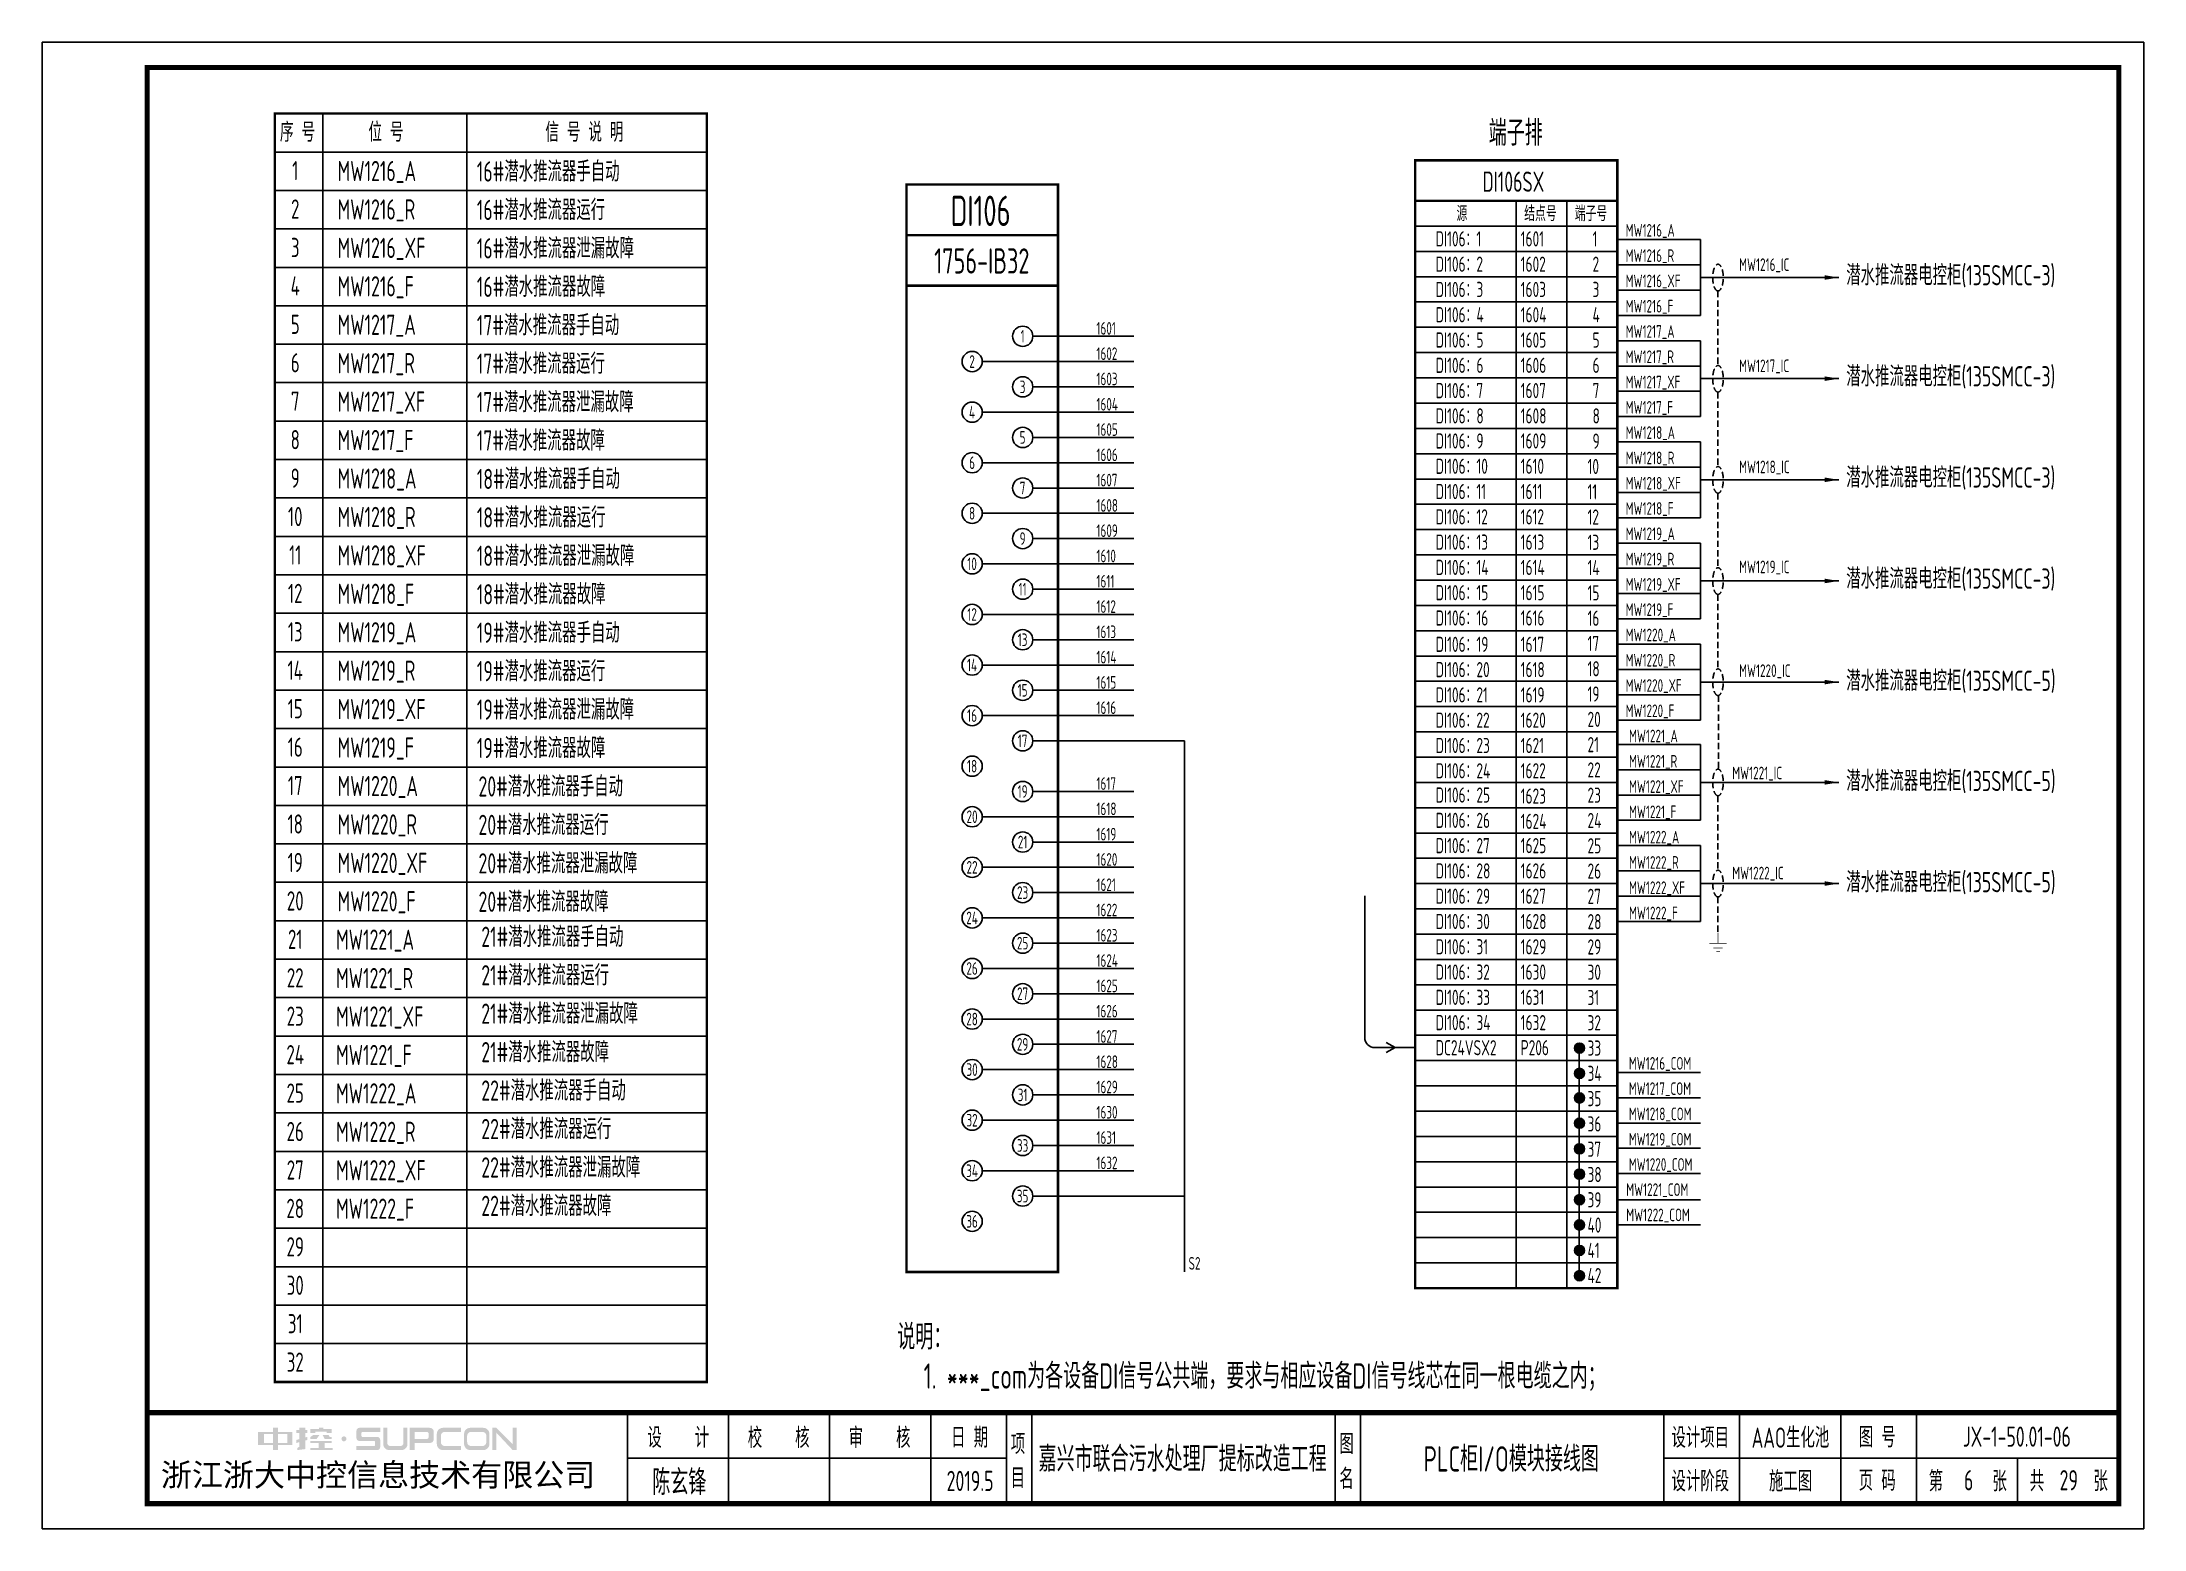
# Model space of a CAD drawing. Header units: millimetres. Extents: x 30557 to 235556, y -116603 to -73383.
# Drawn here: x 59663 to 63821, y -79651 to -76711 of the extents above; entities that cross this region are included whole.
import ezdxf
from ezdxf.enums import TextEntityAlignment as Align

# ---------------------------------------------------------------- set-up
doc = ezdxf.new("R2010")
doc.units = ezdxf.units.MM
doc.linetypes.add('DASHED2', pattern=[0.375, 0.25, -0.125])
doc.layers.add('1', color=3, linetype='Continuous')
doc.layers.add('符号层', color=3, linetype='Continuous')
doc.layers.add('_Drawing', color=7, linetype='Continuous', lineweight=25)
doc.styles.add('supcon', font='sceie.shx', dxfattribs={"width": 0.75, "height": 40, "bigfont": 'sceic.shx'})
doc.styles.add('Title', font='', dxfattribs={"height": 45})
doc.styles.get('Title').set_extended_font_data('SimHei')

msp = doc.modelspace()

# ---------------------------------------------------------------- texts
at = {"style": 'supcon', "width": 0.75}
for s, p in [('序 号', (60168.2, -76908)), ('位 号', (60343.3, -76908)), ('信 号 说 明', (60735.7, -76908)), ('1', (60163.7, -76984)), ('2', (60163.7, -77060)), ('3', (60163.7, -77136)), ('4', (60163.7, -77212)), ('5', (60163.7, -77288)), ('6', (60163.7, -77364)), ('7', (60163.7, -77440)), ('8', (60163.7, -77516)), ('9', (60163.7, -77592)), ('10', (60163.7, -77668)), ('11', (60163.7, -77744)), ('12', (60163.7, -77820)), ('13', (60163.7, -77896)), ('14', (60163.7, -77972)), ('15', (60163.7, -78048)), ('16', (60163.7, -78124)), ('17', (60163.7, -78200)), ('18', (60163.7, -78276)), ('19', (60163.7, -78352)), ('20', (60163.7, -78428)), ('21', (60163.7, -78504)), ('22', (60163.7, -78580)), ('23', (60163.7, -78656)), ('24', (60163.7, -78732)), ('25', (60163.7, -78808)), ('26', (60163.7, -78884)), ('27', (60163.7, -78960)), ('28', (60163.7, -79036)), ('29', (60163.7, -79112)), ('30', (60163.7, -79188)), ('31', (60163.7, -79264)), ('32', (60163.7, -79340))]:
    msp.add_text(s, height=38, dxfattribs=at).set_placement(p, align=Align.CENTER)
at = {"linetype": 'Continuous', "style": 'supcon', "width": 0.75}
for s, height, p in [('MW1216_A', 40, (60247.5, -76985.8)), ('16#潜水推流器手自动', 40, (60523, -76986.7)), ('MW1216_R', 40, (60247.5, -77061.8)), ('16#潜水推流器运行', 40, (60523, -77062.7)), ('MW1216_A', 25, (62795.5, -77095.6)), ('MW1216_XF', 40, (60247.5, -77137.8)), ('16#潜水推流器泄漏故障', 40, (60523, -77138.7)), ('MW1216_R', 25, (62795.5, -77145.6)), ('16#潜水推流器故障', 40, (60523, -77214.7)), ('MW1216_XF', 25, (62795.5, -77195.6)), ('MW1216_IC', 25, (63020, -77163.5)), ('潜水推流器电控柜(135SMCC-3)', 40, (63231.8, -77191.8)), ('MW1216_F', 40, (60247.5, -77213.8)), ('MW1217_A', 40, (60247.5, -77289.8)), ('17#潜水推流器手自动', 40, (60523, -77290.7)), ('MW1216_F', 25, (62795.5, -77245.6)), ('MW1217_A', 25, (62795.5, -77295.6)), ('MW1217_R', 40, (60247.5, -77365.8)), ('17#潜水推流器运行', 40, (60523, -77366.7)), ('MW1217_R', 25, (62795.5, -77345.6)), ('MW1217_IC', 25, (63020, -77363.5)), ('MW1217_XF', 25, (62795.5, -77395.6)), ('潜水推流器电控柜(135SMCC-3)', 40, (63231.8, -77391.8)), ('MW1217_XF', 40, (60247.5, -77441.8)), ('17#潜水推流器泄漏故障', 40, (60523, -77442.7)), ('MW1217_F', 25, (62795.5, -77445.6)), ('MW1217_F', 40, (60247.5, -77517.8)), ('17#潜水推流器故障', 40, (60523, -77518.7)), ('MW1218_A', 25, (62795.5, -77495.6)), ('MW1218_R', 25, (62795.5, -77545.6)), ('MW1218_IC', 25, (63020, -77563.4)), ('MW1218_A', 40, (60247.5, -77593.8)), ('18#潜水推流器手自动', 40, (60523, -77594.7)), ('MW1218_XF', 25, (62795.5, -77595.6)), ('潜水推流器电控柜(135SMCC-3)', 40, (63231.8, -77591.8)), ('MW1218_R', 40, (60247.5, -77669.8)), ('18#潜水推流器运行', 40, (60523, -77670.7)), ('MW1218_F', 25, (62795.5, -77645.6)), ('MW1219_A', 25, (62795.5, -77695.6)), ('MW1218_XF', 40, (60247.5, -77745.8)), ('18#潜水推流器泄漏故障', 40, (60523, -77746.7)), ('MW1219_R', 25, (62795.5, -77745.6)), ('MW1219_IC', 25, (63020, -77761.1)), ('潜水推流器电控柜(135SMCC-3)', 40, (63231.8, -77791.8)), ('MW1218_F', 40, (60247.5, -77821.8)), ('18#潜水推流器故障', 40, (60523, -77822.7)), ('MW1219_XF', 25, (62795.5, -77795.6)), ('MW1219_F', 25, (62795.5, -77845.6)), ('MW1219_A', 40, (60247.5, -77897.8)), ('19#潜水推流器手自动', 40, (60523, -77898.7)), ('MW1220_A', 25, (62795.5, -77895.6)), ('MW1220_R', 25, (62795.5, -77945.6)), ('MW1219_R', 40, (60247.5, -77973.8)), ('19#潜水推流器运行', 40, (60523, -77974.7)), ('MW1220_IC', 25, (63020, -77966.3)), ('潜水推流器电控柜(135SMCC-5)', 40, (63231.8, -77993.7)), ('MW1220_XF', 25, (62795.5, -77995.6)), ('MW1219_XF', 40, (60247.5, -78049.8)), ('19#潜水推流器泄漏故障', 40, (60523, -78050.7)), ('MW1220_F', 25, (62795.5, -78045.6)), ('MW1219_F', 40, (60247.5, -78125.8)), ('19#潜水推流器故障', 40, (60523, -78126.7)), ('MW1221_A', 25, (62802.2, -78095.4)), ('MW1221_R', 25, (62802.2, -78145.4)), ('MW1220_A', 40, (60247.5, -78201.8)), ('20#潜水推流器手自动', 40, (60526.2, -78202.7)), ('MW1221_XF', 25, (62802.2, -78195.4)), ('MW1221_IC', 25, (63006.4, -78168.6)), ('潜水推流器电控柜(135SMCC-5)', 40, (63231.8, -78191.9)), ('MW1220_R', 40, (60247.5, -78277.8)), ('20#潜水推流器运行', 40, (60526.2, -78278.7)), ('MW1221_F', 25, (62802.2, -78245.4)), ('MW1222_A', 25, (62802.2, -78295.4)), ('MW1220_XF', 40, (60247.5, -78353.8)), ('20#潜水推流器泄漏故障', 40, (60526.2, -78354.7)), ('MW1222_R', 25, (62802.2, -78345.4)), ('MW1222_XF', 25, (62802.2, -78395.4)), ('MW1222_IC', 25, (63006.4, -78366.4)), ('潜水推流器电控柜(135SMCC-5)', 40, (63231.8, -78391.9)), ('MW1220_F', 40, (60247.5, -78429.8)), ('20#潜水推流器故障', 40, (60526.2, -78430.7)), ('21#潜水推流器手自动', 40, (60531.8, -78500)), ('MW1222_F', 25, (62802.2, -78445.4)), ('MW1221_A', 40, (60244.5, -78505.6)), ('MW1221_R', 40, (60244.5, -78581.6)), ('21#潜水推流器运行', 40, (60531.8, -78576)), ('MW1221_XF', 40, (60244.5, -78657.6)), ('21#潜水推流器泄漏故障', 40, (60531.8, -78652)), ('MW1221_F', 40, (60244.5, -78733.6)), ('21#潜水推流器故障', 40, (60531.8, -78728)), ('MW1216_COM', 25, (62801.8, -78742.7)), ('MW1222_A', 40, (60244.5, -78809.6)), ('22#潜水推流器手自动', 40, (60531.8, -78804)), ('MW1217_COM', 25, (62801.8, -78792.7)), ('MW1218_COM', 25, (62801.8, -78842.7)), ('MW1222_R', 40, (60244.5, -78885.6)), ('22#潜水推流器运行', 40, (60531.8, -78880)), ('MW1219_COM', 25, (62801.8, -78892.7)), ('22#潜水推流器泄漏故障', 40, (60531.8, -78956)), ('MW1220_COM', 25, (62801.8, -78942.7)), ('MW1222_XF', 40, (60244.5, -78961.6)), ('MW1222_F', 40, (60244.5, -79037.6)), ('22#潜水推流器故障', 40, (60531.8, -79032)), ('MW1221_COM', 25, (62796.7, -78992.4)), ('MW1222_COM', 25, (62796.7, -79042.4))]:
    msp.add_text(s, height=height, dxfattribs=at).set_placement(p)
at = {"color": 3, "style": 'supcon', "width": 0.75}
for s, height, p in [('DI106', 60, (61519.6, -77044.6)), ('AAO生化池', 40, (63121.6, -79468.3)), ('陈玄锋', 50, (60923.6, -79555.9)), ('2019.5', 40, (61498.7, -79555.9)), ('6', 40, (63474.1, -79554.5)), ('29', 40, (63672.1, -79554.5))]:
    msp.add_text(s, height=height, dxfattribs=at).set_placement(p, align=Align.MIDDLE)
for s, p in [('DI106：1', (62419.6, -77115)), ('DI106：2', (62419.6, -77165)), ('DI106：3', (62419.6, -77215)), ('DI106：4', (62419.6, -77265)), ('DI106：5', (62419.6, -77315)), ('DI106：6', (62419.6, -77365)), ('DI106：7', (62419.6, -77415)), ('DI106：8', (62419.6, -77465)), ('DI106：9', (62419.6, -77514.6)), ('DI106：10', (62419.6, -77564.6)), ('DI106：11', (62419.6, -77614.6)), ('DI106：12', (62419.6, -77664.6)), ('DI106：13', (62419.6, -77714.6)), ('DI106：14', (62419.6, -77764.6)), ('DI106：15', (62419.6, -77814.6)), ('DI106：16', (62419.6, -77864.6)), ('DI106：19', (62419.6, -77916.7)), ('DI106：20', (62419.6, -77966.7)), ('DI106：21', (62419.6, -78016.7)), ('DI106：22', (62419.6, -78066.7)), ('DI106：23', (62419.6, -78116.7)), ('DI106：24', (62419.6, -78166.7)), ('DI106：25', (62419.6, -78214.7)), ('DI106：26', (62419.6, -78264.7)), ('DI106：27', (62419.6, -78314.7)), ('DI106：28', (62419.6, -78364.7)), ('DI106：29', (62419.6, -78414.7)), ('DI106：30', (62419.6, -78464.7)), ('DI106：31', (62419.6, -78514.7)), ('DI106：32', (62419.6, -78564.7)), ('DI106：33', (62419.6, -78614.7)), ('DI106：34', (62419.6, -78664.7))]:
    msp.add_text(s, height=30, dxfattribs=at).set_placement(p)
at = {"color": 7, "style": 'supcon', "width": 0.75}
msp.add_text('DC24VSX2', height=30, dxfattribs=at).set_placement((62419.6, -78714.3))
at = {"layer": '1', "style": 'supcon', "width": 0.75}
msp.add_text('DI106SX', height=40, dxfattribs=at).set_placement((62573.5, -77006.9), align=Align.CENTER)
at = {"layer": '1', "color": 3, "style": 'supcon', "width": 0.75}
for s, height, p in [('1601', 30, (62587.9, -77115)), ('1602', 30, (62587.9, -77165)), ('1603', 30, (62587.9, -77215)), ('1604', 30, (62587.9, -77265)), ('1601', 25, (61748.6, -77289.5)), ('1605', 30, (62587.9, -77315)), ('1602', 25, (61748.6, -77339.5)), ('1606', 30, (62587.9, -77365)), ('1603', 25, (61748.6, -77389.5)), ('1604', 25, (61748.6, -77439.5)), ('1607', 30, (62587.9, -77415)), ('1608', 30, (62587.9, -77465)), ('1605', 25, (61748.6, -77489.5)), ('1609', 30, (62587.9, -77514.6)), ('1606', 25, (61748.6, -77539.5)), ('1610', 30, (62587.9, -77564.6)), ('1607', 25, (61748.6, -77589.5)), ('1611', 30, (62587.9, -77614.6)), ('1608', 25, (61748.6, -77639.5)), ('1609', 25, (61748.6, -77689.5)), ('1612', 30, (62587.9, -77664.6)), ('1613', 30, (62587.9, -77714.6)), ('1610', 25, (61748.6, -77739.5)), ('1614', 30, (62587.9, -77764.6)), ('1611', 25, (61748.6, -77789.5)), ('1615', 30, (62587.9, -77814.6)), ('1612', 25, (61748.6, -77839.5)), ('1616', 30, (62587.9, -77864.6)), ('1613', 25, (61748.6, -77889.5)), ('1614', 25, (61748.6, -77939.5)), ('1617', 30, (62587.9, -77916.7)), ('1618', 30, (62587.9, -77966.7)), ('1615', 25, (61748.6, -77989.5)), ('1619', 30, (62587.9, -78016.7)), ('1616', 25, (61748.6, -78039.5)), ('1620', 30, (62587.9, -78066.7)), ('1621', 30, (62587.9, -78116.7)), ('1617', 25, (61748.6, -78189.5)), ('1622', 30, (62587.9, -78166.7)), ('1623', 30, (62587.9, -78216.7)), ('1618', 25, (61748.6, -78239.5)), ('1624', 30, (62587.9, -78266.7)), ('1619', 25, (61748.6, -78289.5)), ('1625', 30, (62587.9, -78314.7)), ('1620', 25, (61748.6, -78339.5)), ('1626', 30, (62587.9, -78364.7)), ('1621', 25, (61748.6, -78389.5)), ('1622', 25, (61748.6, -78439.5)), ('1627', 30, (62587.9, -78414.7)), ('1628', 30, (62587.9, -78464.7)), ('1623', 25, (61748.6, -78489.5)), ('1629', 30, (62587.9, -78514.7)), ('1624', 25, (61748.6, -78539.5)), ('1630', 30, (62587.9, -78564.7)), ('1625', 25, (61748.6, -78589.5)), ('1631', 30, (62587.9, -78614.7)), ('1626', 25, (61748.6, -78639.5)), ('1627', 25, (61748.6, -78689.5)), ('1632', 30, (62587.9, -78664.7)), ('P206', 30, (62587.9, -78714.3)), ('1628', 25, (61748.6, -78739.5)), ('1629', 25, (61748.6, -78789.5)), ('1630', 25, (61748.6, -78839.5)), ('1631', 25, (61748.6, -78889.5)), ('1632', 25, (61748.6, -78939.5)), ('S2', 25, (61930.9, -79138.1))]:
    msp.add_text(s, height=height, dxfattribs=at).set_placement(p)
at = {"layer": '_Drawing', "color": 3, "style": 'supcon', "width": 0.75}
for s, height, p in [('说明：', 50, (61408.1, -79268.8)), ('1. ***_com为各设备DI信号公共端，要求与相应设备DI信号线芯在同一根电缆之内；', 50, (62081.4, -79348.1)), ('JX-1-50.01-06', 40, (63569.4, -79468.3)), ('嘉兴市联合污水处理厂提标改造工程', 50, (61919.2, -79509.8)), ('PLC柜I/O模块接线图', 50, (62569.2, -79509.8))]:
    msp.add_text(s, height=height, dxfattribs=at).set_placement(p, align=Align.MIDDLE)
at = {"layer": '符号层', "color": 4, "style": 'supcon', "width": 0.75}
msp.add_text('端子排', height=50, dxfattribs=at).set_placement((62524.6, -76915.5))

# ---------------------------------------------------------------- blocks, each defined once
blk = doc.blocks.new('中控·SUPCON')
at = {"linetype": 'Continuous'}
h = blk.add_hatch(color=2, dxfattribs=at)
h.dxf.hatch_style = 1
h.paths.add_polyline_path([(34, 33), (20, 33), (20, 37), (15, 37), (15, 36), (15, 33), (0, 33), (0, 20), (13, 20), (15, 20), (15, 15), (20, 15), (20, 20), (22, 20), (34, 20)])
h.paths.add_polyline_path([(20, 30), (20, 31), (29, 31), (29, 22), (20, 22)], flags=16)
h.paths.add_polyline_path([(15, 30), (15, 22), (6, 22), (6, 31), (15, 31)], flags=16)
h.paths.add_polyline_path([(47, 32), (49, 32), (49, 35), (47, 35), (47, 37), (41, 37), (41, 35), (38, 35), (38, 32), (41, 32), (41, 25.8), (38, 25), (38, 22), (41, 22.8), (41, 18.3), (39, 17), (39, 15), (47, 16), (47, 24.5), (49, 25), (49, 28), (47, 27.5)])
h.paths.add_polyline_path([(61, 30), (55, 30), (52, 28), (52, 26), (58, 26)])
h.paths.add_polyline_path([(73, 28), (71, 28), (70, 30), (64, 30), (66, 26), (73, 26)])
h.paths.add_polyline_path([(73, 36), (64.6, 36), (64.6, 37), (60.4, 37), (60.4, 36), (52, 36), (52, 32), (56.8, 32), (56.8, 33.1), (68.2, 33.1), (68.2, 32), (73, 32)])
h.paths.add_polyline_path([(66, 22), (73, 22), (73, 24), (52, 24), (52, 22), (60, 22), (60, 17), (52, 17), (52, 15), (74, 15), (74, 17), (66, 17)])
h.paths.add_polyline_path([(82.7, 26.1, 1), (87.6, 26.1, 1)])
h.paths.add_polyline_path([(118, 28), (103.5, 28, -0.414214), (102.5, 29), (102.5, 32, -0.414214), (103.5, 33), (121, 33), (121, 37), (100.5, 37, 0.414214), (97.5, 34), (97.5, 27, 0.414214), (100.5, 24), (115, 24, -0.414214), (116, 23), (116, 20, -0.414214), (115, 19), (97.5, 19), (97.5, 15), (118, 15, 0.414214), (121, 18), (121, 25, 0.414214)])
h.paths.add_polyline_path([(128, 37), (124, 37), (124, 36), (124, 21, 0.414214), (130, 15), (142, 15, 0.414214), (148, 21), (148, 37), (144, 37), (144, 22, -0.414214), (141, 19), (131, 19, -0.414214), (128, 22)])
h.paths.add_polyline_path([(174, 26), (174, 33, 0.414214), (170, 37), (150, 37), (150, 36), (150, 15), (155, 15), (155, 22), (170, 22, 0.414214)])
h.paths.add_polyline_path([(167, 26), (155, 26), (155, 33), (167, 33, -0.414214), (169, 31), (169, 28, -0.414214)], flags=16)
h.paths.add_polyline_path([(201, 19), (185, 19, -0.414214), (181, 23), (181, 29, -0.414214), (185, 33), (201, 33), (201, 37), (183, 37, 0.414214), (177, 31), (177, 21, 0.414214), (183, 15), (201, 15)])
h.paths.add_polyline_path([(229, 21), (229, 31, 0.414214), (223, 37), (210, 37, 0.414214), (204, 31), (204, 21, 0.414214), (210, 15), (223, 15, 0.414214)])
h.paths.add_polyline_path([(207, 23), (207, 29, -0.414214), (211, 33), (222, 33, -0.414214), (226, 29), (226, 23, -0.414214), (222, 19), (211, 19, -0.414214)], flags=16)
h.paths.add_polyline_path([(236, 32.1), (252, 15), (256, 15), (256, 37), (252, 37), (252, 21), (236, 37), (232, 37), (232, 36), (232, 15), (236, 15)])
h = blk.add_hatch(color=2, dxfattribs=at)
h.dxf.hatch_style = 1
h.paths.add_polyline_path([(34, 33), (20, 33), (20, 37), (15, 37), (15, 36), (15, 33), (0, 33), (0, 20), (13, 20), (15, 20), (15, 15), (20, 15), (20, 20), (22, 20), (34, 20)])
h.paths.add_polyline_path([(20, 30), (20, 31), (29, 31), (29, 22), (20, 22)], flags=16)
h.paths.add_polyline_path([(15, 30), (15, 22), (6, 22), (6, 31), (15, 31)], flags=16)
h.paths.add_polyline_path([(47, 32), (49, 32), (49, 35), (47, 35), (47, 37), (41, 37), (41, 35), (38, 35), (38, 32), (41, 32), (41, 25.8), (38, 25), (38, 22), (41, 22.8), (41, 18.3), (39, 17), (39, 15), (47, 16), (47, 24.5), (49, 25), (49, 28), (47, 27.5)])
h.paths.add_polyline_path([(61, 30), (55, 30), (52, 28), (52, 26), (58, 26)])
h.paths.add_polyline_path([(73, 28), (71, 28), (70, 30), (64, 30), (66, 26), (73, 26)])
h.paths.add_polyline_path([(73, 36), (64.6, 36), (64.6, 37), (60.4, 37), (60.4, 36), (52, 36), (52, 32), (56.8, 32), (56.8, 33.1), (68.2, 33.1), (68.2, 32), (73, 32)])
h.paths.add_polyline_path([(66, 22), (73, 22), (73, 24), (52, 24), (52, 22), (60, 22), (60, 17), (52, 17), (52, 15), (74, 15), (74, 17), (66, 17)])
h.paths.add_polyline_path([(82.7, 26.1, 1), (87.6, 26.1, 1)])
h.paths.add_polyline_path([(118, 28), (103.5, 28, -0.414214), (102.5, 29), (102.5, 32, -0.414214), (103.5, 33), (121, 33), (121, 37), (100.5, 37, 0.414214), (97.5, 34), (97.5, 27, 0.414214), (100.5, 24), (115, 24, -0.414214), (116, 23), (116, 20, -0.414214), (115, 19), (97.5, 19), (97.5, 15), (118, 15, 0.414214), (121, 18), (121, 25, 0.414214)])
h.paths.add_polyline_path([(128, 37), (124, 37), (124, 36), (124, 21, 0.414214), (130, 15), (142, 15, 0.414214), (148, 21), (148, 37), (144, 37), (144, 22, -0.414214), (141, 19), (131, 19, -0.414214), (128, 22)])
h.paths.add_polyline_path([(174, 26), (174, 33, 0.414214), (170, 37), (150, 37), (150, 36), (150, 15), (155, 15), (155, 22), (170, 22, 0.414214)])
h.paths.add_polyline_path([(167, 26), (155, 26), (155, 33), (167, 33, -0.414214), (169, 31), (169, 28, -0.414214)], flags=16)
h.paths.add_polyline_path([(201, 19), (185, 19, -0.414214), (181, 23), (181, 29, -0.414214), (185, 33), (201, 33), (201, 37), (183, 37, 0.414214), (177, 31), (177, 21, 0.414214), (183, 15), (201, 15)])
h.paths.add_polyline_path([(229, 21), (229, 31, 0.414214), (223, 37), (210, 37, 0.414214), (204, 31), (204, 21, 0.414214), (210, 15), (223, 15, 0.414214)])
h.paths.add_polyline_path([(207, 23), (207, 29, -0.414214), (211, 33), (222, 33, -0.414214), (226, 29), (226, 23, -0.414214), (222, 19), (211, 19, -0.414214)], flags=16)
h.paths.add_polyline_path([(236, 32.1), (252, 15), (256, 15), (256, 37), (252, 37), (252, 21), (236, 37), (232, 37), (232, 36), (232, 15), (236, 15)])
h = blk.add_hatch(color=2, dxfattribs=at)
h.dxf.hatch_style = 1
h.paths.add_polyline_path([(34, 33), (20, 33), (20, 37), (15, 37), (15, 36), (15, 33), (0, 33), (0, 20), (13, 20), (15, 20), (15, 15), (20, 15), (20, 20), (22, 20), (34, 20)])
h.paths.add_polyline_path([(20, 30), (20, 31), (29, 31), (29, 22), (20, 22)], flags=16)
h.paths.add_polyline_path([(15, 30), (15, 22), (6, 22), (6, 31), (15, 31)], flags=16)
h.paths.add_polyline_path([(47, 32), (49, 32), (49, 35), (47, 35), (47, 37), (41, 37), (41, 35), (38, 35), (38, 32), (41, 32), (41, 25.8), (38, 25), (38, 22), (41, 22.8), (41, 18.3), (39, 17), (39, 15), (47, 16), (47, 24.5), (49, 25), (49, 28), (47, 27.5)])
h.paths.add_polyline_path([(61, 30), (55, 30), (52, 28), (52, 26), (58, 26)])
h.paths.add_polyline_path([(73, 28), (71, 28), (70, 30), (64, 30), (66, 26), (73, 26)])
h.paths.add_polyline_path([(73, 36), (64.6, 36), (64.6, 37), (60.4, 37), (60.4, 36), (52, 36), (52, 32), (56.8, 32), (56.8, 33.1), (68.2, 33.1), (68.2, 32), (73, 32)])
h.paths.add_polyline_path([(66, 22), (73, 22), (73, 24), (52, 24), (52, 22), (60, 22), (60, 17), (52, 17), (52, 15), (74, 15), (74, 17), (66, 17)])
h.paths.add_polyline_path([(82.7, 26.1, 1), (87.6, 26.1, 1)])
h.paths.add_polyline_path([(118, 28), (103.5, 28, -0.414214), (102.5, 29), (102.5, 32, -0.414214), (103.5, 33), (121, 33), (121, 37), (100.5, 37, 0.414214), (97.5, 34), (97.5, 27, 0.414214), (100.5, 24), (115, 24, -0.414214), (116, 23), (116, 20, -0.414214), (115, 19), (97.5, 19), (97.5, 15), (118, 15, 0.414214), (121, 18), (121, 25, 0.414214)])
h.paths.add_polyline_path([(128, 37), (124, 37), (124, 36), (124, 21, 0.414214), (130, 15), (142, 15, 0.414214), (148, 21), (148, 37), (144, 37), (144, 22, -0.414214), (141, 19), (131, 19, -0.414214), (128, 22)])
h.paths.add_polyline_path([(174, 26), (174, 33, 0.414214), (170, 37), (150, 37), (150, 36), (150, 15), (155, 15), (155, 22), (170, 22, 0.414214)])
h.paths.add_polyline_path([(167, 26), (155, 26), (155, 33), (167, 33, -0.414214), (169, 31), (169, 28, -0.414214)], flags=16)
h.paths.add_polyline_path([(201, 19), (185, 19, -0.414214), (181, 23), (181, 29, -0.414214), (185, 33), (201, 33), (201, 37), (183, 37, 0.414214), (177, 31), (177, 21, 0.414214), (183, 15), (201, 15)])
h.paths.add_polyline_path([(229, 21), (229, 31, 0.414214), (223, 37), (210, 37, 0.414214), (204, 31), (204, 21, 0.414214), (210, 15), (223, 15, 0.414214)])
h.paths.add_polyline_path([(207, 23), (207, 29, -0.414214), (211, 33), (222, 33, -0.414214), (226, 29), (226, 23, -0.414214), (222, 19), (211, 19, -0.414214)], flags=16)
h.paths.add_polyline_path([(236, 32.1), (252, 15), (256, 15), (256, 37), (252, 37), (252, 21), (236, 37), (232, 37), (232, 36), (232, 15), (236, 15)])
h = blk.add_hatch(color=2, dxfattribs=at)
h.dxf.hatch_style = 1
h.paths.add_polyline_path([(34, 33), (20, 33), (20, 37), (15, 37), (15, 36), (15, 33), (0, 33), (0, 20), (13, 20), (15, 20), (15, 15), (20, 15), (20, 20), (22, 20), (34, 20)])
h.paths.add_polyline_path([(20, 30), (20, 31), (29, 31), (29, 22), (20, 22)], flags=16)
h.paths.add_polyline_path([(15, 30), (15, 22), (6, 22), (6, 31), (15, 31)], flags=16)
h.paths.add_polyline_path([(47, 32), (49, 32), (49, 35), (47, 35), (47, 37), (41, 37), (41, 35), (38, 35), (38, 32), (41, 32), (41, 25.8), (38, 25), (38, 22), (41, 22.8), (41, 18.3), (39, 17), (39, 15), (47, 16), (47, 24.5), (49, 25), (49, 28), (47, 27.5)])
h.paths.add_polyline_path([(61, 30), (55, 30), (52, 28), (52, 26), (58, 26)])
h.paths.add_polyline_path([(73, 28), (71, 28), (70, 30), (64, 30), (66, 26), (73, 26)])
h.paths.add_polyline_path([(73, 36), (64.6, 36), (64.6, 37), (60.4, 37), (60.4, 36), (52, 36), (52, 32), (56.8, 32), (56.8, 33.1), (68.2, 33.1), (68.2, 32), (73, 32)])
h.paths.add_polyline_path([(66, 22), (73, 22), (73, 24), (52, 24), (52, 22), (60, 22), (60, 17), (52, 17), (52, 15), (74, 15), (74, 17), (66, 17)])
h.paths.add_polyline_path([(82.7, 26.1, 1), (87.6, 26.1, 1)])
h.paths.add_polyline_path([(118, 28), (103.5, 28, -0.414214), (102.5, 29), (102.5, 32, -0.414214), (103.5, 33), (121, 33), (121, 37), (100.5, 37, 0.414214), (97.5, 34), (97.5, 27, 0.414214), (100.5, 24), (115, 24, -0.414214), (116, 23), (116, 20, -0.414214), (115, 19), (97.5, 19), (97.5, 15), (118, 15, 0.414214), (121, 18), (121, 25, 0.414214)])
h.paths.add_polyline_path([(128, 37), (124, 37), (124, 36), (124, 21, 0.414214), (130, 15), (142, 15, 0.414214), (148, 21), (148, 37), (144, 37), (144, 22, -0.414214), (141, 19), (131, 19, -0.414214), (128, 22)])
h.paths.add_polyline_path([(174, 26), (174, 33, 0.414214), (170, 37), (150, 37), (150, 36), (150, 15), (155, 15), (155, 22), (170, 22, 0.414214)])
h.paths.add_polyline_path([(167, 26), (155, 26), (155, 33), (167, 33, -0.414214), (169, 31), (169, 28, -0.414214)], flags=16)
h.paths.add_polyline_path([(201, 19), (185, 19, -0.414214), (181, 23), (181, 29, -0.414214), (185, 33), (201, 33), (201, 37), (183, 37, 0.414214), (177, 31), (177, 21, 0.414214), (183, 15), (201, 15)])
h.paths.add_polyline_path([(229, 21), (229, 31, 0.414214), (223, 37), (210, 37, 0.414214), (204, 31), (204, 21, 0.414214), (210, 15), (223, 15, 0.414214)])
h.paths.add_polyline_path([(207, 23), (207, 29, -0.414214), (211, 33), (222, 33, -0.414214), (226, 29), (226, 23, -0.414214), (222, 19), (211, 19, -0.414214)], flags=16)
h.paths.add_polyline_path([(236, 32.1), (252, 15), (256, 15), (256, 37), (252, 37), (252, 21), (236, 37), (232, 37), (232, 36), (232, 15), (236, 15)])
h = blk.add_hatch(color=2, dxfattribs=at)
h.dxf.hatch_style = 1
h.paths.add_polyline_path([(34, 33), (20, 33), (20, 37), (15, 37), (15, 36), (15, 33), (0, 33), (0, 20), (13, 20), (15, 20), (15, 15), (20, 15), (20, 20), (22, 20), (34, 20)])
h.paths.add_polyline_path([(20, 30), (20, 31), (29, 31), (29, 22), (20, 22)], flags=16)
h.paths.add_polyline_path([(15, 30), (15, 22), (6, 22), (6, 31), (15, 31)], flags=16)
h.paths.add_polyline_path([(47, 32), (49, 32), (49, 35), (47, 35), (47, 37), (41, 37), (41, 35), (38, 35), (38, 32), (41, 32), (41, 25.8), (38, 25), (38, 22), (41, 22.8), (41, 18.3), (39, 17), (39, 15), (47, 16), (47, 24.5), (49, 25), (49, 28), (47, 27.5)])
h.paths.add_polyline_path([(61, 30), (55, 30), (52, 28), (52, 26), (58, 26)])
h.paths.add_polyline_path([(73, 28), (71, 28), (70, 30), (64, 30), (66, 26), (73, 26)])
h.paths.add_polyline_path([(73, 36), (64.6, 36), (64.6, 37), (60.4, 37), (60.4, 36), (52, 36), (52, 32), (56.8, 32), (56.8, 33.1), (68.2, 33.1), (68.2, 32), (73, 32)])
h.paths.add_polyline_path([(66, 22), (73, 22), (73, 24), (52, 24), (52, 22), (60, 22), (60, 17), (52, 17), (52, 15), (74, 15), (74, 17), (66, 17)])
h.paths.add_polyline_path([(82.7, 26.1, 1), (87.6, 26.1, 1)])
h.paths.add_polyline_path([(118, 28), (103.5, 28, -0.414214), (102.5, 29), (102.5, 32, -0.414214), (103.5, 33), (121, 33), (121, 37), (100.5, 37, 0.414214), (97.5, 34), (97.5, 27, 0.414214), (100.5, 24), (115, 24, -0.414214), (116, 23), (116, 20, -0.414214), (115, 19), (97.5, 19), (97.5, 15), (118, 15, 0.414214), (121, 18), (121, 25, 0.414214)])
h.paths.add_polyline_path([(128, 37), (124, 37), (124, 36), (124, 21, 0.414214), (130, 15), (142, 15, 0.414214), (148, 21), (148, 37), (144, 37), (144, 22, -0.414214), (141, 19), (131, 19, -0.414214), (128, 22)])
h.paths.add_polyline_path([(174, 26), (174, 33, 0.414214), (170, 37), (150, 37), (150, 36), (150, 15), (155, 15), (155, 22), (170, 22, 0.414214)])
h.paths.add_polyline_path([(167, 26), (155, 26), (155, 33), (167, 33, -0.414214), (169, 31), (169, 28, -0.414214)], flags=16)
h.paths.add_polyline_path([(201, 19), (185, 19, -0.414214), (181, 23), (181, 29, -0.414214), (185, 33), (201, 33), (201, 37), (183, 37, 0.414214), (177, 31), (177, 21, 0.414214), (183, 15), (201, 15)])
h.paths.add_polyline_path([(229, 21), (229, 31, 0.414214), (223, 37), (210, 37, 0.414214), (204, 31), (204, 21, 0.414214), (210, 15), (223, 15, 0.414214)])
h.paths.add_polyline_path([(207, 23), (207, 29, -0.414214), (211, 33), (222, 33, -0.414214), (226, 29), (226, 23, -0.414214), (222, 19), (211, 19, -0.414214)], flags=16)
h.paths.add_polyline_path([(236, 32.1), (252, 15), (256, 15), (256, 37), (252, 37), (252, 21), (236, 37), (232, 37), (232, 36), (232, 15), (236, 15)])
h = blk.add_hatch(color=2, dxfattribs=at)
h.dxf.hatch_style = 1
h.paths.add_polyline_path([(34, 33), (20, 33), (20, 37), (15, 37), (15, 36), (15, 33), (0, 33), (0, 20), (13, 20), (15, 20), (15, 15), (20, 15), (20, 20), (22, 20), (34, 20)])
h.paths.add_polyline_path([(20, 30), (20, 31), (29, 31), (29, 22), (20, 22)], flags=16)
h.paths.add_polyline_path([(15, 30), (15, 22), (6, 22), (6, 31), (15, 31)], flags=16)
h.paths.add_polyline_path([(47, 32), (49, 32), (49, 35), (47, 35), (47, 37), (41, 37), (41, 35), (38, 35), (38, 32), (41, 32), (41, 25.8), (38, 25), (38, 22), (41, 22.8), (41, 18.3), (39, 17), (39, 15), (47, 16), (47, 24.5), (49, 25), (49, 28), (47, 27.5)])
h.paths.add_polyline_path([(61, 30), (55, 30), (52, 28), (52, 26), (58, 26)])
h.paths.add_polyline_path([(73, 28), (71, 28), (70, 30), (64, 30), (66, 26), (73, 26)])
h.paths.add_polyline_path([(73, 36), (64.6, 36), (64.6, 37), (60.4, 37), (60.4, 36), (52, 36), (52, 32), (56.8, 32), (56.8, 33.1), (68.2, 33.1), (68.2, 32), (73, 32)])
h.paths.add_polyline_path([(66, 22), (73, 22), (73, 24), (52, 24), (52, 22), (60, 22), (60, 17), (52, 17), (52, 15), (74, 15), (74, 17), (66, 17)])
h.paths.add_polyline_path([(82.7, 26.1, 1), (87.6, 26.1, 1)])
h.paths.add_polyline_path([(118, 28), (103.5, 28, -0.414214), (102.5, 29), (102.5, 32, -0.414214), (103.5, 33), (121, 33), (121, 37), (100.5, 37, 0.414214), (97.5, 34), (97.5, 27, 0.414214), (100.5, 24), (115, 24, -0.414214), (116, 23), (116, 20, -0.414214), (115, 19), (97.5, 19), (97.5, 15), (118, 15, 0.414214), (121, 18), (121, 25, 0.414214)])
h.paths.add_polyline_path([(128, 37), (124, 37), (124, 36), (124, 21, 0.414214), (130, 15), (142, 15, 0.414214), (148, 21), (148, 37), (144, 37), (144, 22, -0.414214), (141, 19), (131, 19, -0.414214), (128, 22)])
h.paths.add_polyline_path([(174, 26), (174, 33, 0.414214), (170, 37), (150, 37), (150, 36), (150, 15), (155, 15), (155, 22), (170, 22, 0.414214)])
h.paths.add_polyline_path([(167, 26), (155, 26), (155, 33), (167, 33, -0.414214), (169, 31), (169, 28, -0.414214)], flags=16)
h.paths.add_polyline_path([(201, 19), (185, 19, -0.414214), (181, 23), (181, 29, -0.414214), (185, 33), (201, 33), (201, 37), (183, 37, 0.414214), (177, 31), (177, 21, 0.414214), (183, 15), (201, 15)])
h.paths.add_polyline_path([(229, 21), (229, 31, 0.414214), (223, 37), (210, 37, 0.414214), (204, 31), (204, 21, 0.414214), (210, 15), (223, 15, 0.414214)])
h.paths.add_polyline_path([(207, 23), (207, 29, -0.414214), (211, 33), (222, 33, -0.414214), (226, 29), (226, 23, -0.414214), (222, 19), (211, 19, -0.414214)], flags=16)
h.paths.add_polyline_path([(236, 32.1), (252, 15), (256, 15), (256, 37), (252, 37), (252, 21), (236, 37), (232, 37), (232, 36), (232, 15), (236, 15)])
blk = doc.blocks.new('supcon图框')
at = {"linetype": 'Continuous'}
for p, q in [((6145.7, 4361.7), (1987.7, 4361.7)), ((1987.7, 4361.7), (1987.7, 1421.7)), ((6145.7, 1421.7), (6145.7, 4361.7)), ((1987.7, 1421.7), (6145.7, 1421.7))]:
    blk.add_line(p, q, dxfattribs=at)
for p, q in [((3145.7, 1651.7), (3145.7, 1471.7)), ((3345.7, 1651.7), (3345.7, 1471.7)), ((3545.7, 1651.7), (3545.7, 1471.7)), ((3745.7, 1651.7), (3745.7, 1471.7)), ((3895.7, 1651.7), (3895.7, 1471.7)), ((3945.7, 1651.7), (3945.7, 1471.7)), ((4545.7, 1651.7), (4545.7, 1471.7)), ((4595.7, 1651.7), (4595.7, 1471.7)), ((5195.7, 1651.7), (5195.7, 1471.7)), ((5345.7, 1651.7), (5345.7, 1471.7)), ((5545.7, 1651.7), (5545.7, 1471.7)), ((5695.7, 1651.7), (5695.7, 1471.7)), ((3145.7, 1561.7), (3895.7, 1561.7)), ((5195.7, 1561.7), (6095.7, 1561.7)), ((5895.7, 1561.7), (5895.7, 1471.7))]:
    blk.add_line(p, q)
at = {"linetype": 'Continuous', "const_width": 10}
blk.add_lwpolyline([(2195.7, 4311.7), (6095.7, 4311.7), (6095.7, 1471.7), (2195.7, 1471.7)], close=True, dxfattribs=at)
blk.add_lwpolyline([(2195.7, 1651.7), (6095.7, 1651.7)], dxfattribs=at)
at = {"linetype": 'Continuous', "xscale": 2, "yscale": 2, "zscale": 2}
blk.add_blockref('中控·SUPCON', (2414.6, 1547.7), dxfattribs=at)
at = {"style": 'supcon', "width": 0.75}
for s, p in [('设    计', (3246.2, 1604.2)), ('校    核', (3444.8, 1604.2)), ('审    核', (3644.5, 1604.2)), ('日 期', (3822.5, 1604.2)), ('设计项目', (5268, 1604.2)), ('图 号', (5618, 1604.2)), ('项', (3918.2, 1590.7)), ('图', (4568.2, 1590.7)), ('目', (3918.2, 1522.9)), ('名', (4568.2, 1522.9)), ('设计阶段', (5268, 1518.1)), ('施工图', (5446.5, 1518.1)), ('页 码', (5618, 1518.1)), ('第      张', (5797, 1518.1)), ('共      张', (5997, 1518.1))]:
    blk.add_text(s, height=40, dxfattribs=at).set_placement(p, align=Align.MIDDLE)
at = {"style": 'Title'}
blk.add_text('浙江浙大中控信息技术有限公司', height=45, dxfattribs=at).set_placement((2222.8, 1506.2))
blk = doc.blocks.new('DI端子_42')
at = {"lineweight": -3}
h = blk.add_hatch(color=256, dxfattribs=at)
h.dxf.hatch_style = 1
h.paths.add_polyline_path([(10680.5, 453.6, 1), (10660.5, 453.6, 1)])
h = blk.add_hatch(color=256, dxfattribs=at)
h.dxf.hatch_style = 1
h.paths.add_polyline_path([(10680.5, 403.6, 1), (10660.5, 403.6, 1)])
h = blk.add_hatch(color=256, dxfattribs=at)
h.dxf.hatch_style = 1
h.paths.add_polyline_path([(10680.5, 354.9, 1), (10660.5, 354.9, 1)])
h = blk.add_hatch(color=256, dxfattribs=at)
h.dxf.hatch_style = 1
h.paths.add_polyline_path([(10680.5, 304.9, 1), (10660.5, 304.9, 1)])
h = blk.add_hatch(color=256, dxfattribs=at)
h.dxf.hatch_style = 1
h.paths.add_polyline_path([(10680.5, 254.2, 1), (10660.5, 254.2, 1)])
h = blk.add_hatch(color=256, dxfattribs=at)
h.dxf.hatch_style = 1
h.paths.add_polyline_path([(10680.5, 204.2, 1), (10660.5, 204.2, 1)])
h = blk.add_hatch(color=256, dxfattribs=at)
h.dxf.hatch_style = 1
h.paths.add_polyline_path([(10680.5, 153.8, 1), (10660.5, 153.8, 1)])
h = blk.add_hatch(color=256, dxfattribs=at)
h.dxf.hatch_style = 1
h.paths.add_polyline_path([(10680.5, 103.8, 1), (10660.5, 103.8, 1)])
h = blk.add_hatch(color=256, dxfattribs=at)
h.dxf.hatch_style = 1
h.paths.add_polyline_path([(10680.5, 53.5, 1), (10660.5, 53.5, 1)])
h = blk.add_hatch(color=256, dxfattribs=at)
h.dxf.hatch_style = 1
h.paths.add_polyline_path([(10680.5, 3.5, 1), (10660.5, 3.5, 1)])
for p, q in [((10345.5, 2208.8), (10345.5, 78.8)), ((10745.5, 2208.8), (10345.5, 2208.8)), ((10745.5, 78.8), (10745.5, 2208.8)), ((10545.5, 2128.8), (10545.5, 78.8)), ((10645.5, 2128.8), (10645.5, 78.8)), ((10345.5, 2078.8), (10745.5, 2078.8)), ((10345.5, 2028.8), (10745.5, 2028.8)), ((10345.5, 1978.8), (10745.5, 1978.8)), ((10345.5, 1928.8), (10745.5, 1928.8)), ((10345.5, 1878.8), (10745.5, 1878.8)), ((10345.5, 1828.8), (10745.5, 1828.8)), ((10345.5, 1778.8), (10745.5, 1778.8)), ((10345.5, 1728.8), (10745.5, 1728.8)), ((10345.5, 1678.8), (10745.5, 1678.8)), ((10345.5, 1628.8), (10745.5, 1628.8)), ((10345.5, 1578.8), (10745.5, 1578.8)), ((10345.5, 1528.8), (10745.5, 1528.8)), ((10345.5, 1478.8), (10745.5, 1478.8)), ((10345.5, 1428.8), (10745.5, 1428.8)), ((10345.5, 1378.8), (10745.5, 1378.8)), ((10345.5, 1328.8), (10745.5, 1328.8)), ((10345.5, 1278.8), (10745.5, 1278.8)), ((10345.5, 1228.8), (10745.5, 1228.8)), ((10345.5, 1178.8), (10745.5, 1178.8)), ((10345.5, 1128.8), (10745.5, 1128.8)), ((10345.5, 1078.8), (10745.5, 1078.8)), ((10345.5, 1028.8), (10745.5, 1028.8)), ((10345.5, 978.8), (10745.5, 978.8)), ((10345.5, 928.8), (10745.5, 928.8)), ((10345.5, 878.8), (10745.5, 878.8)), ((10345.5, 828.8), (10745.5, 828.8)), ((10345.5, 778.8), (10745.5, 778.8)), ((10345.5, 728.8), (10745.5, 728.8)), ((10345.5, 678.8), (10745.5, 678.8)), ((10345.5, 628.8), (10745.5, 628.8)), ((10345.5, 578.8), (10745.5, 578.8)), ((10345.5, 528.8), (10745.5, 528.8)), ((10345.5, 478.8), (10745.5, 478.8)), ((10345.5, 428.8), (10745.5, 428.8)), ((10345.5, 378.8), (10745.5, 378.8)), ((10345.5, 328.8), (10745.5, 328.8)), ((10345.5, 278.8), (10745.5, 278.8)), ((10345.5, 228.8), (10745.5, 228.8)), ((10345.5, 178.8), (10745.5, 178.8)), ((10345.5, 128.8), (10745.5, 128.8))]:
    blk.add_line(p, q, dxfattribs=at)
for p, q in [((10345.5, 2208.8), (10745.5, 2208.8)), ((10345.5, -21.2), (10345.5, 2208.8)), ((10745.5, 2208.8), (10745.5, -21.2)), ((10670, 2.9), (10670, 454.3)), ((10345.5, 78.8), (10745.5, 78.8)), ((10345.5, 28.8), (10345.5, 78.8)), ((10545.5, 78.8), (10545.5, -21.2)), ((10645.5, 78.8), (10645.5, -21.2)), ((10745.5, 78.8), (10745.5, 28.8)), ((10745.5, 28.8), (10345.5, 28.8)), ((10345.5, -21.2), (10345.5, 28.8)), ((10745.5, 28.8), (10745.5, -21.2)), ((10745.5, -21.2), (10345.5, -21.2)), ((10745.5, -21.2), (10345.5, -21.2))]:
    blk.add_line(p, q)
at = {"const_width": 5}
blk.add_lwpolyline([(10345.5, 2208.8), (10745.5, 2208.8), (10745.5, -21.2), (10345.5, -21.2), (10345.5, 2208.8)], dxfattribs=at)
at = {"lineweight": -3, "const_width": 5}
blk.add_lwpolyline([(10345.5, 2128.8), (10745.5, 2128.8)], dxfattribs=at)
at = {"lineweight": -3}
for centre in [(10670.5, 453.6), (10670.5, 403.6), (10670.5, 354.9), (10670.5, 304.9), (10670.5, 254.2), (10670.5, 204.2), (10670.5, 153.8), (10670.5, 103.8), (10670.5, 53.5), (10670.5, 3.5)]:
    blk.add_circle(centre, 10, dxfattribs=at)
at = {"color": 7, "style": 'supcon', "width": 0.75}
for s, p in [('源', (10427.3, 2088.6)), ('结点号', (10561.2, 2088.6)), ('端子号', (10661.2, 2088.6)), ('1', (10696.4, 2038.6)), ('2', (10696.4, 1988.6)), ('3', (10696.4, 1938.6)), ('4', (10696.4, 1888.6)), ('5', (10696.4, 1838.6)), ('6', (10696.4, 1788.6)), ('7', (10696.4, 1738.6)), ('8', (10696.4, 1688.6)), ('9', (10696.4, 1638.6)), ('10', (10686.4, 1588.6)), ('11', (10686.4, 1538.6)), ('12', (10686.4, 1488.6)), ('13', (10686.4, 1438.6)), ('14', (10686.4, 1388.6)), ('15', (10686.4, 1338.6)), ('16', (10686.4, 1288.6)), ('17', (10686.4, 1238.6)), ('18', (10686.4, 1188.6)), ('19', (10686.4, 1138.6)), ('20', (10686.4, 1088.6)), ('21', (10686.4, 1038.6)), ('22', (10686.4, 988.6)), ('23', (10686.4, 938.6)), ('24', (10686.4, 888.6)), ('25', (10686.4, 838.6)), ('26', (10686.4, 788.6)), ('27', (10686.4, 738.6)), ('28', (10686.4, 688.6)), ('29', (10686.4, 638.6)), ('30', (10686.4, 588.6)), ('31', (10686.4, 538.6)), ('32', (10686.4, 488.6)), ('33', (10686.4, 438.6)), ('34', (10686.4, 388.6)), ('35', (10686.4, 338.6)), ('36', (10686.4, 288.6)), ('37', (10686.4, 238.6)), ('38', (10686.4, 188.6)), ('39', (10686.4, 138.6)), ('40', (10686.4, 88.6)), ('41', (10686.4, 38.6)), ('42', (10686.4, -11.2))]:
    blk.add_text(s, height=30, dxfattribs=at).set_placement(p)
blk = doc.blocks.new('1756-IB32')
at = {"linetype": 'Continuous'}
for p, q in [((13409.3, 32239.5), (13609.3, 32239.5)), ((13309.3, 32189.5), (13609.3, 32189.5)), ((13409.3, 32139.5), (13609.3, 32139.5)), ((13309.3, 32089.5), (13609.3, 32089.5)), ((13409.3, 32039.5), (13609.3, 32039.5)), ((13309.3, 31989.5), (13609.3, 31989.5)), ((13409.3, 31939.5), (13609.3, 31939.5)), ((13309.3, 31889.5), (13609.3, 31889.5)), ((13409.3, 31839.5), (13609.3, 31839.5)), ((13309.3, 31789.5), (13609.3, 31789.5)), ((13409.3, 31739.5), (13609.3, 31739.5)), ((13309.3, 31689.5), (13609.3, 31689.5)), ((13409.3, 31639.5), (13609.3, 31639.5)), ((13309.3, 31589.5), (13609.3, 31589.5)), ((13409.3, 31539.5), (13609.3, 31539.5)), ((13309.3, 31489.5), (13609.3, 31489.5)), ((13409.3, 31339.5), (13609.3, 31339.5)), ((13309.3, 31289.5), (13609.3, 31289.5)), ((13409.3, 31239.5), (13609.3, 31239.5)), ((13309.3, 31189.5), (13609.3, 31189.5)), ((13409.3, 31139.5), (13609.3, 31139.5)), ((13309.3, 31089.5), (13609.3, 31089.5)), ((13409.3, 31039.5), (13609.3, 31039.5)), ((13309.3, 30989.5), (13609.3, 30989.5)), ((13409.3, 30939.5), (13609.3, 30939.5)), ((13309.3, 30889.5), (13609.3, 30889.5)), ((13409.3, 30839.5), (13609.3, 30839.5)), ((13309.3, 30789.5), (13609.3, 30789.5)), ((13409.3, 30739.5), (13609.3, 30739.5)), ((13309.3, 30689.5), (13609.3, 30689.5)), ((13409.3, 30639.5), (13609.3, 30639.5)), ((13309.3, 30589.5), (13609.3, 30589.5))]:
    blk.add_line(p, q, dxfattribs=at)
at = {"color": 5, "linetype": 'Continuous'}
for p, q in [((13409.3, 31439.5), (13709.3, 31439.5)), ((13709.3, 30389.5), (13709.3, 31439.5)), ((13409.3, 30539.5), (13709.3, 30539.5))]:
    blk.add_line(p, q, dxfattribs=at)
at = {"linetype": 'Continuous', "const_width": 5}
blk.add_lwpolyline([(13159.3, 32539.5), (13459.3, 32539.5), (13459.3, 30389.5), (13159.3, 30389.5)], close=True, dxfattribs=at)
for points in [[(13159.3, 32439.5), (13459.3, 32439.5)], [(13159.3, 32339.5), (13459.3, 32339.5)]]:
    blk.add_lwpolyline(points, dxfattribs=at)
at = {"lineweight": -3}
for centre in [(13389.3, 32239.5), (13289.3, 32189.5), (13389.3, 32139.5), (13289.3, 32089.5), (13389.3, 32039.5), (13289.3, 31989.5), (13389.3, 31939.5), (13289.3, 31889.5), (13389.3, 31839.5), (13289.3, 31789.5), (13389.3, 31739.5), (13289.3, 31689.5), (13389.3, 31639.5), (13289.3, 31589.5), (13389.3, 31539.5), (13289.3, 31489.5), (13389.3, 31439.5), (13289.3, 31389.5), (13389.3, 31339.5), (13289.3, 31289.5), (13389.3, 31239.5), (13289.3, 31189.5), (13389.3, 31139.5), (13289.3, 31089.5), (13389.3, 31039.5), (13289.3, 30989.5), (13389.3, 30939.5), (13289.3, 30889.5), (13389.3, 30839.5), (13289.3, 30789.5), (13389.3, 30739.5), (13289.3, 30689.5), (13389.3, 30639.5), (13289.3, 30589.5), (13389.3, 30539.5), (13289.3, 30489.5)]:
    blk.add_circle(centre, 20, dxfattribs=at)
at = {"color": 7, "style": 'supcon', "width": 0.75}
blk.add_text('1756-IB32', height=50, dxfattribs=at).set_placement((13308.4, 32388.6), align=Align.MIDDLE)
at = {"style": 'supcon', "width": 0.75}
for s, p in [('1', (13389.1, 32239.5)), ('2', (13289.1, 32189.5)), ('3', (13389.1, 32139.5)), ('4', (13289.1, 32089.5)), ('5', (13389.1, 32039.5)), ('6', (13289.1, 31989.5)), ('7', (13389.1, 31939.5)), ('8', (13289.1, 31889.5)), ('9', (13389.1, 31839.5)), ('10', (13289.1, 31789.5)), ('11', (13389.1, 31739.5)), ('12', (13289.1, 31689.5)), ('13', (13389.1, 31639.5)), ('14', (13289.1, 31589.5)), ('15', (13389.1, 31539.5)), ('16', (13289.1, 31489.5)), ('17', (13389.1, 31439.5)), ('18', (13289.1, 31389.5)), ('19', (13389.1, 31339.5)), ('20', (13289.1, 31289.5)), ('21', (13389.1, 31239.5)), ('22', (13289.1, 31189.5)), ('23', (13389.1, 31139.5)), ('24', (13289.1, 31089.5)), ('25', (13389.1, 31039.5)), ('26', (13289.1, 30989.5)), ('27', (13389.1, 30939.5)), ('28', (13289.1, 30889.5)), ('29', (13389.1, 30839.5)), ('30', (13289.1, 30789.5)), ('31', (13389.1, 30739.5)), ('32', (13289.1, 30689.5)), ('33', (13389.1, 30639.5)), ('34', (13289.1, 30589.5)), ('35', (13389.1, 30539.5)), ('36', (13289.1, 30489.5))]:
    blk.add_text(s, height=25, dxfattribs=at).set_placement(p, align=Align.MIDDLE)

# ---------------------------------------------------------------- linework, layer by layer
at = {"lineweight": -3}
for p, q in [((60218.1, -76852.3), (60218.1, -77612.3)), ((60503.1, -76852.3), (60503.1, -77612.3)), ((60123.1, -76928.3), (60978.1, -76928.3)), ((60123.1, -77004.3), (60978.1, -77004.3)), ((60123.1, -77080.3), (60978.1, -77080.3)), ((60123.1, -77156.3), (60978.1, -77156.3)), ((60123.1, -77232.3), (60978.1, -77232.3)), ((60123.1, -77308.3), (60978.1, -77308.3)), ((60123.1, -77384.3), (60978.1, -77384.3)), ((60123.1, -77460.3), (60978.1, -77460.3)), ((60123.1, -77536.3), (60978.1, -77536.3)), ((60123.1, -77612.3), (60978.1, -77612.3)), ((60218.1, -77612.3), (60218.1, -79360.3)), ((60503.1, -77612.3), (60503.1, -79360.3)), ((60123.1, -77688.3), (60978.1, -77688.3)), ((60123.1, -77764.3), (60978.1, -77764.3)), ((60123.1, -77840.3), (60978.1, -77840.3)), ((60123.1, -77916.3), (60978.1, -77916.3)), ((60123.1, -77992.3), (60978.1, -77992.3)), ((60123.1, -78068.3), (60978.1, -78068.3)), ((60123.1, -78144.3), (60978.1, -78144.3)), ((60123.1, -78220.3), (60978.1, -78220.3)), ((60123.1, -78296.3), (60978.1, -78296.3)), ((60123.1, -78372.3), (60978.1, -78372.3)), ((60123.1, -78448.3), (60978.1, -78448.3)), ((60123.1, -78524.3), (60978.1, -78524.3)), ((60123.1, -78600.3), (60978.1, -78600.3)), ((60123.1, -78676.3), (60978.1, -78676.3)), ((60123.1, -78752.3), (60978.1, -78752.3)), ((60123.1, -78828.3), (60978.1, -78828.3)), ((60123.1, -78904.3), (60978.1, -78904.3)), ((60123.1, -78980.3), (60978.1, -78980.3)), ((60123.1, -79056.3), (60978.1, -79056.3)), ((60123.1, -79132.3), (60978.1, -79132.3)), ((60123.1, -79208.3), (60978.1, -79208.3)), ((60123.1, -79284.3), (60978.1, -79284.3)), ((60123.1, -79360.3), (60978.1, -79360.3))]:
    msp.add_line(p, q, dxfattribs=at)
for p, q in [((62779.3, -77101.4), (62943.5, -77101.4)), ((62943.5, -77101.4), (62943.5, -77251.4)), ((62779.3, -77151.4), (62943.5, -77151.4)), ((62779.3, -77201.4), (62943.5, -77201.4)), ((62943.5, -77176.4), (63217, -77176.4)), ((62779.3, -77251.4), (62943.5, -77251.4)), ((62779.3, -77301.4), (62943.5, -77301.4)), ((62943.5, -77301.4), (62943.5, -77451.4)), ((62779.3, -77351.4), (62943.5, -77351.4)), ((62943.5, -77376.4), (63217, -77376.4)), ((62779.3, -77401.4), (62943.5, -77401.4)), ((62779.3, -77451.4), (62943.5, -77451.4)), ((62779.3, -77501.4), (62943.5, -77501.4)), ((62943.5, -77501.4), (62943.5, -77651.4)), ((62779.3, -77551.4), (62943.5, -77551.4)), ((62943.5, -77576.4), (63217, -77576.4)), ((62779.3, -77601.4), (62943.5, -77601.4)), ((62779.3, -77651.4), (62943.5, -77651.4)), ((62779.3, -77701.4), (62943.5, -77701.4)), ((62943.5, -77701.4), (62943.5, -77851.4)), ((62779.3, -77751.4), (62943.5, -77751.4)), ((62943.5, -77776.4), (63217, -77776.4)), ((62779.3, -77801.4), (62943.5, -77801.4)), ((62779.3, -77851.4), (62943.5, -77851.4)), ((62779.3, -77901.4), (62943.5, -77901.4)), ((62943.5, -77901.4), (62943.5, -78051.4)), ((62779.3, -77951.4), (62943.5, -77951.4)), ((62779.3, -78001.4), (62943.5, -78001.4)), ((62943.5, -77976.4), (63217, -77976.4)), ((62779.3, -78051.4), (62943.5, -78051.4)), ((62779.3, -78099.7), (62943.5, -78099.7)), ((62943.5, -78099.7), (62943.5, -78249.7)), ((62779.3, -78149.7), (62943.5, -78149.7)), ((62779.3, -78199.7), (62943.5, -78199.7)), ((62943.5, -78174.7), (63217, -78174.7)), ((62779.3, -78249.7), (62943.5, -78249.7)), ((62779.3, -78299.7), (62943.5, -78299.7)), ((62943.5, -78299.7), (62943.5, -78449.7)), ((62779.3, -78349.7), (62943.5, -78349.7)), ((62943.5, -78374.7), (63217, -78374.7)), ((62779.3, -78399.7), (62943.5, -78399.7)), ((62779.3, -78449.7), (62943.5, -78449.7)), ((62779.3, -78748.2), (62943.5, -78748.2)), ((62779.3, -78798.2), (62943.5, -78798.2)), ((62779.3, -78848.2), (62943.5, -78848.2)), ((62779.3, -78898.2), (62943.5, -78898.2)), ((62779.3, -78948.2), (62943.5, -78948.2)), ((62779.3, -78999.8), (62943.5, -78999.8)), ((62779.3, -79049.8), (62943.5, -79049.8))]:
    msp.add_line(p, q)
at = {"color": 0, "linetype": 'DASHED2', "ltscale": 50}
for p, q in [((62978.2, -77203), (62978.2, -77350.1)), ((62978.2, -77403), (62978.2, -77550.1)), ((62978.2, -77603), (62978.2, -77750.1)), ((62978.2, -77803), (62978.2, -77950.1)), ((62979.2, -78002.9), (62979.2, -78150)), ((62978.2, -78201.3), (62978.2, -78348.4)), ((62978.2, -78401.3), (62978.2, -78471.8))]:
    msp.add_line(p, q, dxfattribs=at)
at = {"color": 37, "linetype": 'Continuous'}
for p, q in [((62279.3, -78679.1), (62279.3, -78399.1)), ((62379.3, -78699.1), (62299.3, -78699.1)), ((62321.9, -78689.1), (62339.3, -78699.1)), ((62321.9, -78709.1), (62339.3, -78699.1))]:
    msp.add_line(p, q, dxfattribs=at)
at = {"lineweight": -3, "const_width": 4.75}
msp.add_lwpolyline([(60123.1, -76852.3), (60123.1, -79360.3), (60978.1, -79360.3), (60978.1, -76852.3)], close=True, dxfattribs=at)
for points in [[(63217, -77176.4, 0, 9, 0), (63189.3, -77176.4, 9, 9, 0)], [(63217, -77376.4, 0, 9, 0), (63189.3, -77376.4, 9, 9, 0)], [(63217, -77576.4, 0, 9, 0), (63189.3, -77576.4, 9, 9, 0)], [(63217, -77776.4, 0, 9, 0), (63189.3, -77776.4, 9, 9, 0)], [(63217, -77976.4, 0, 9, 0), (63189.3, -77976.4, 9, 9, 0)], [(63217, -78174.7, 0, 9, 0), (63189.3, -78174.7, 9, 9, 0)], [(63217, -78374.7, 0, 9, 0), (63189.3, -78374.7, 9, 9, 0)]]:
    msp.add_lwpolyline(points, format="xyseb")
at = {"color": 37, "linetype": 'Continuous'}
msp.add_arc((62299.3, -78679.1), 20, 180, 270, dxfattribs=at)
at = {"color": 0, "linetype": 'DASHED2', "ltscale": 50}
for centre in [(62978.2, -77176.6), (62978.2, -77376.6), (62978.2, -77576.6), (62978.2, -77776.6), (62978.2, -77976.6), (62978.2, -78174.8), (62978.2, -78374.8)]:
    msp.add_ellipse(centre, major_axis=(0, -26.4), ratio=0.394838, dxfattribs=at)
at = {"layer": '1', "color": 0, "const_width": 1.62}
for points in [[(62961.1, -78492.9), (62995.2, -78492.9)], [(62969.2, -78502.3), (62987.6, -78502.3)], [(62978.2, -78471.8), (62978.2, -78492.9)], [(62974.9, -78509.4), (62982, -78509.4)]]:
    msp.add_lwpolyline(points, dxfattribs=at)

# ---------------------------------------------------------------- block references
for name, p in [('supcon图框', (57675.2, -81072.6)), ('DI端子_42', (52033.7, -79153.6))]:
    msp.add_blockref(name, p)
at = {"color": 1}
msp.add_blockref('1756-IB32', (48213.5, -109532.1), dxfattribs=at)

msp.set_redraw_order([(e.dxf.handle, doc.entitydb.next_handle()) for e in msp.query("TEXT MTEXT ATTDEF DIMENSION ARC_DIMENSION")])  # texts and dimensions are drawn at this point

doc.saveas('drawing.dxf')
